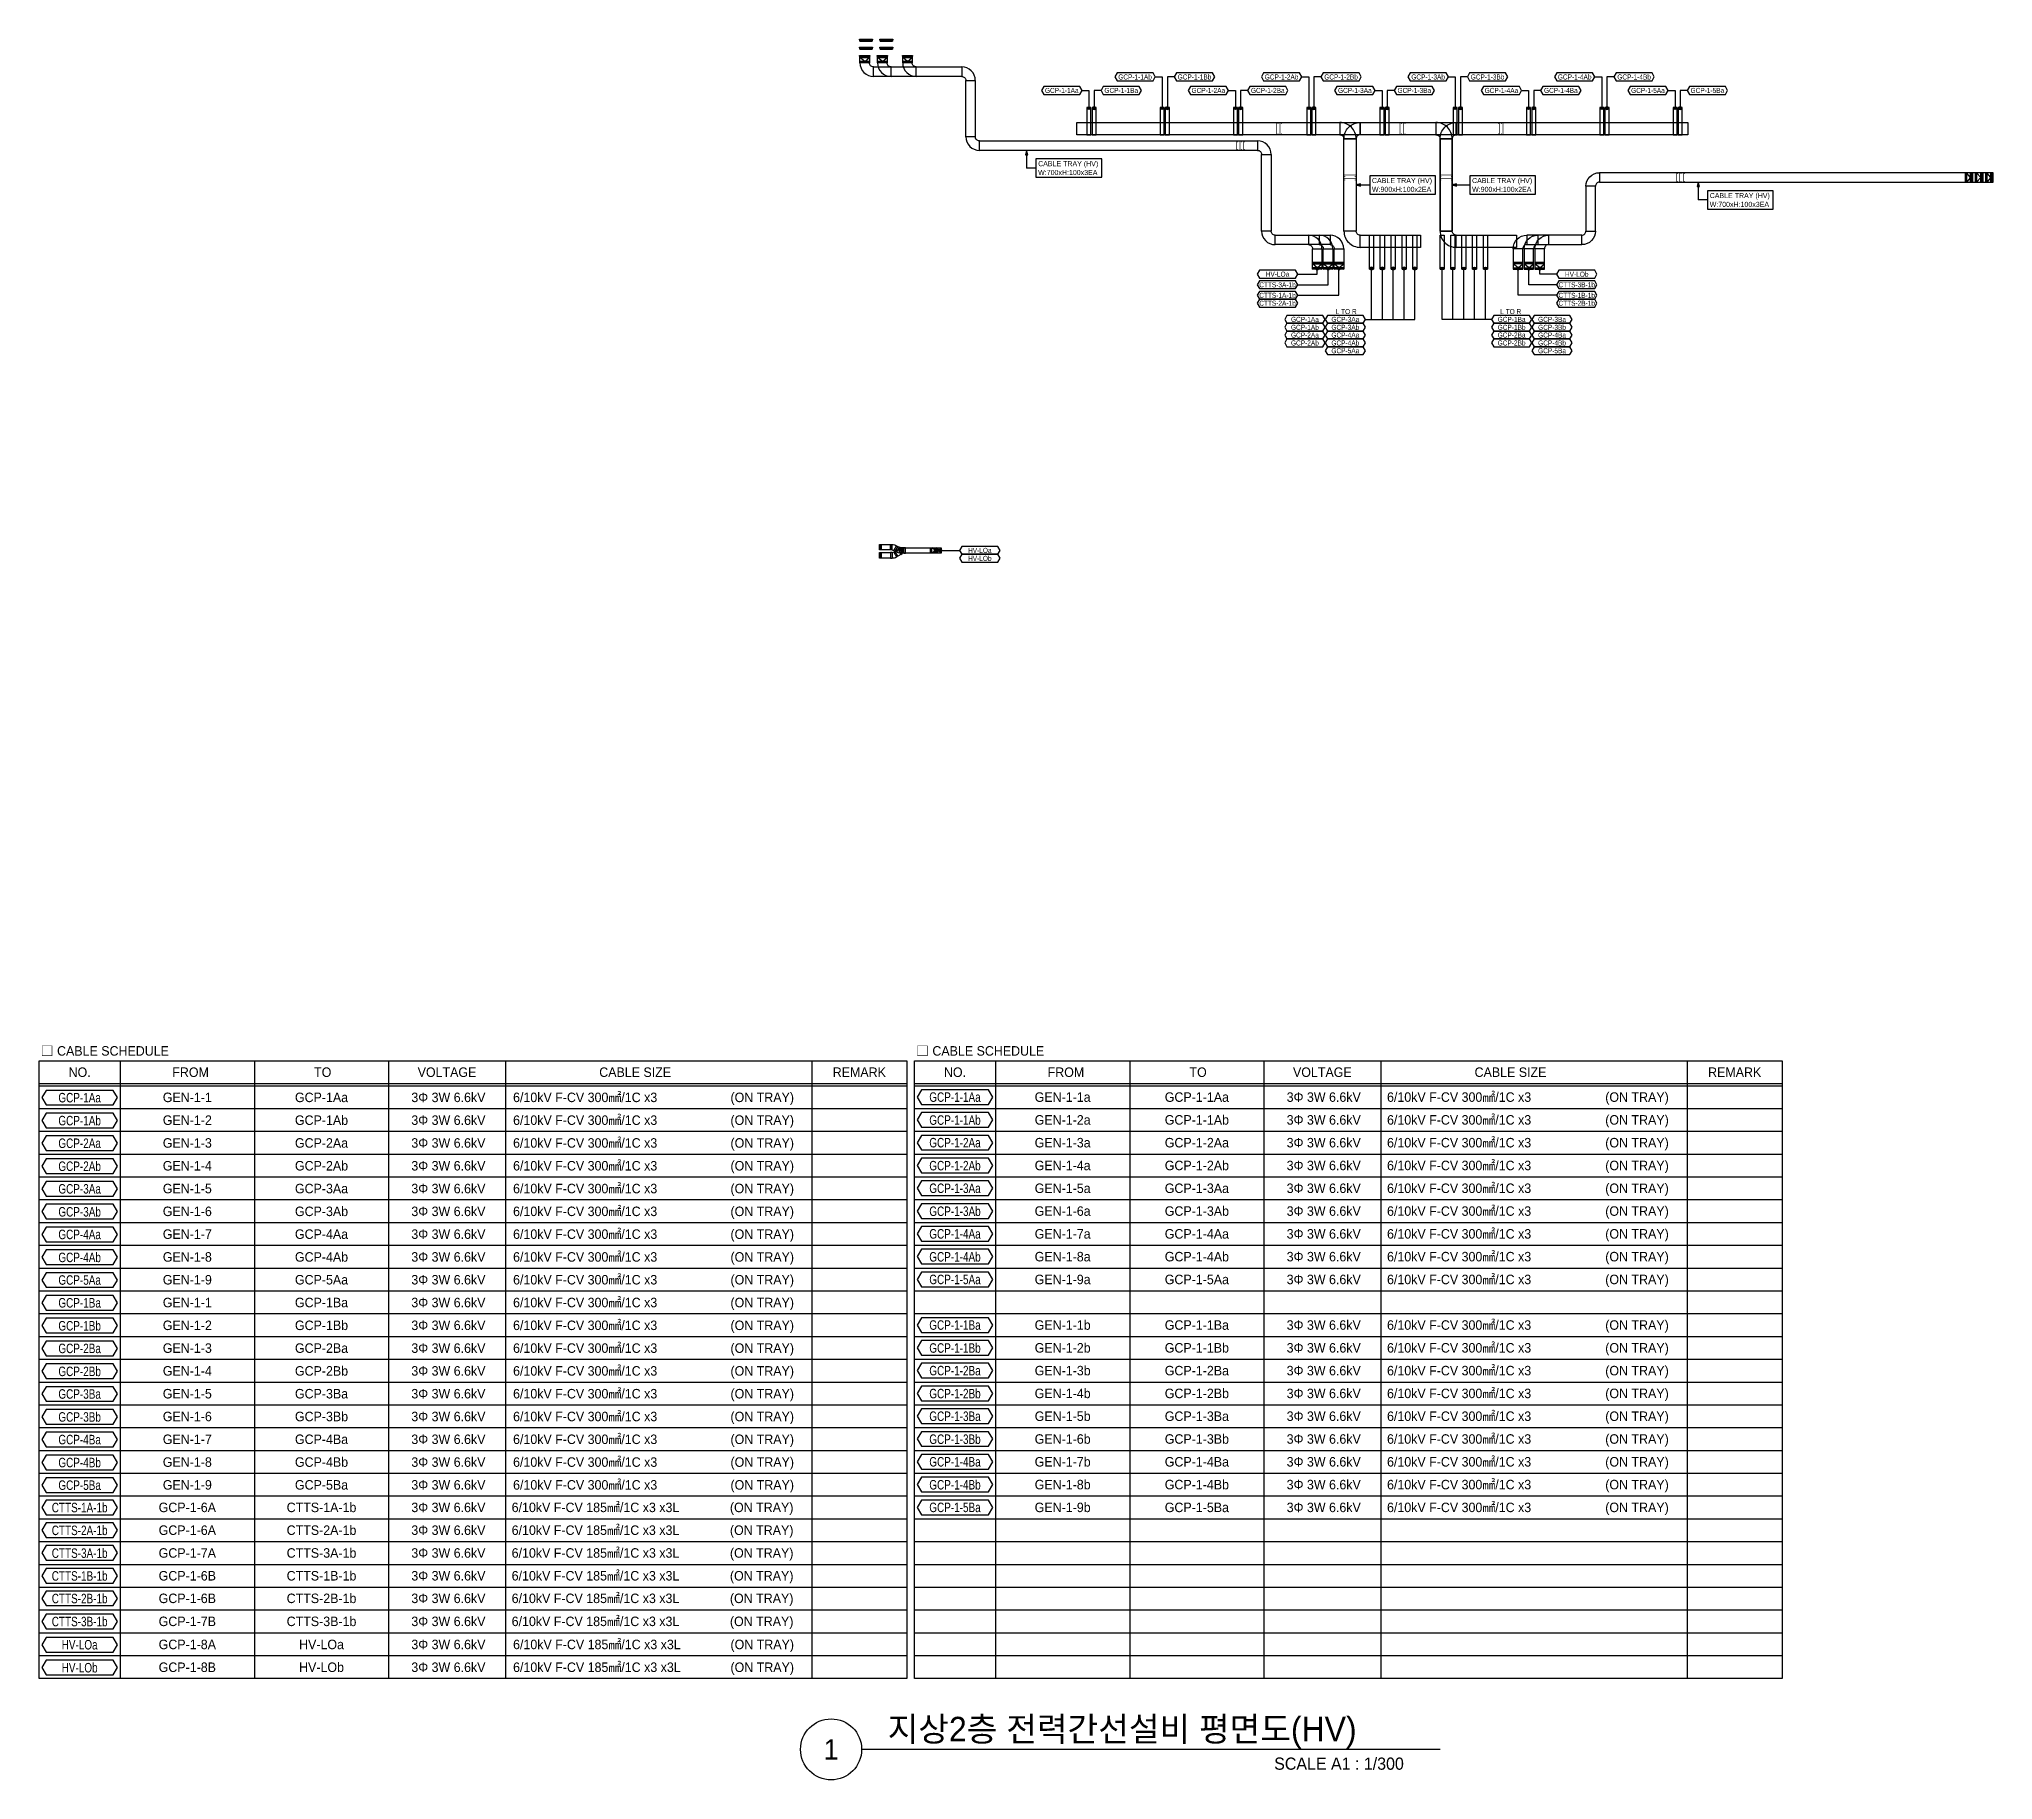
# Model space of a CAD drawing. Header units: millimetres. Extents: x 14100 to 374841, y -351975 to 881100.
# Drawn here: x 32353 to 176354, y -169350 to -41045 of the extents above; entities that cross this region are included whole.
import ezdxf
from ezdxf.enums import TextEntityAlignment as Align

# ---------------------------------------------------------------- set-up
doc = ezdxf.new("R2010")
doc.units = ezdxf.units.MM
doc.header["$LTSCALE"] = 150
doc.set_wipeout_variables(frame=1)
for name, color, linetype in [('-----26 Electrical Cable Tray_HV_GEN A', 1, 'Continuous'), ('-----26 Electrical Cable Tray_HV_GEN B', 30, 'Continuous'), ('-----26 Electrical Cable Tray_HV_IT', 4, 'Continuous'), ('-----26 Electrical Cable Tray_HV_N', 30, 'Continuous'), ('-----26 Electrical Cable Tray_HV_UT A', 1, 'Continuous'), ('-----26 Electrical Cable Tray_HV_UT B', 71, 'Continuous'), ('-----26 Electrical Cable Tray_HV_발전기 A', 6, 'Continuous'), ('-----26 Electrical Cable Tray_HV_발전기 B', 103, 'Continuous'), ('-----29 Cable Schedule', 1, 'Continuous'), ('-----29 Indicator', 1, 'Continuous'), ('-----29 주기', 1, 'Continuous'), ('-----30 Text', 2, 'Continuous'), ('-----41 Drawing Title', 2, 'Continuous'), ('-----99 Cable Schedule', 2, 'Continuous')]:
    doc.layers.add(name, color=color, linetype=linetype)
doc.styles.add('ELEC', font='Dotum.ttf')

msp = doc.modelspace()

# ---------------------------------------------------------------- texts
at = {"layer": '-----26 Electrical Cable Tray_HV_GEN A', "style": 'ELEC'}
for s, p in [('CABLE TRAY (HV)', (130585, -51470)), ('W:900xH:100x2EA', (130585, -52120))]:
    msp.add_text(s, height=375, dxfattribs=at).set_placement(p, align=Align.MIDDLE_LEFT)
at = {"layer": '-----26 Electrical Cable Tray_HV_GEN B', "style": 'ELEC'}
for s, p in [('CABLE TRAY (HV)', (137967, -51470)), ('W:900xH:100x2EA', (137967, -52120))]:
    msp.add_text(s, height=375, dxfattribs=at).set_placement(p, align=Align.MIDDLE_LEFT)
at = {"layer": '-----26 Electrical Cable Tray_HV_발전기 A', "style": 'ELEC'}
for s, p in [('CABLE TRAY (HV)', (105984, -50228)), ('W:700xH:100x3EA', (105984, -50878))]:
    msp.add_text(s, height=375, dxfattribs=at).set_placement(p, align=Align.MIDDLE_LEFT)
at = {"layer": '-----26 Electrical Cable Tray_HV_발전기 B', "style": 'ELEC'}
for s, p in [('W:700xH:100x3EA', (155481, -53228)), ('CABLE TRAY (HV)', (155481, -52578))]:
    msp.add_text(s, height=375, dxfattribs=at).set_placement(p, align=Align.MIDDLE_LEFT)
at = {"layer": '-----30 Text', "linetype": 'Continuous', "style": 'ELEC', "width": 0.8}
for s, p in [('GCP-1-1Aa', (107729, -44831)), ('GCP-1-1Ba', (112110, -44831)), ('GCP-1-1Ab', (113129, -43831)), ('GCP-1-1Bb', (117510, -43831)), ('GCP-1-2Aa', (118529, -44831)), ('GCP-1-2Ba', (122910, -44831)), ('GCP-1-2Ab', (123929, -43831)), ('GCP-1-2Bb', (128310, -43831)), ('GCP-1-3Aa', (129329, -44831)), ('GCP-1-3Ba', (133710, -44831)), ('GCP-1-3Ab', (134729, -43831)), ('GCP-1-3Bb', (139110, -43831)), ('GCP-1-4Aa', (140129, -44831)), ('GCP-1-4Ba', (144510, -44831)), ('GCP-1-4Ab', (145529, -43831)), ('GCP-1-4Bb', (149910, -43831)), ('GCP-1-5Aa', (150929, -44831)), ('GCP-1-5Ba', (155310, -44831)), ('CTTS-3A-1b', (123626, -59149)), ('HV-LOa', (123626, -58371)), ('CTTS-3B-1b', (145681, -59149)), ('HV-LOb', (145681, -58371)), ('CTTS-1A-1b', (123626, -59926)), ('CTTS-2A-1b', (123626, -60504)), ('CTTS-1B-1b', (145681, -59926)), ('CTTS-2B-1b', (145681, -60504)), ('GCP-1Aa', (125647, -61704, 0)), ('GCP-3Aa', (128626, -61704, 0)), ('GCP-1Ba', (140881, -61704, 0)), ('GCP-3Ba', (143860, -61704, 0)), ('GCP-1Ab', (125647, -62281, 0)), ('GCP-2Aa', (125647, -62859, 0)), ('GCP-2Ab', (125647, -63436, 0)), ('GCP-3Ab', (128626, -62281, 0)), ('GCP-4Aa', (128626, -62859, 0)), ('GCP-4Ab', (128626, -63436, 0)), ('GCP-1Bb', (140881, -62281, 0)), ('GCP-2Ba', (140881, -62859, 0)), ('GCP-2Bb', (140881, -63436, 0)), ('GCP-3Bb', (143860, -62281, 0)), ('GCP-4Ba', (143860, -62859, 0)), ('GCP-4Bb', (143860, -63436, 0)), ('GCP-5Aa', (128626, -64014, 0)), ('GCP-5Ba', (143860, -64014, 0)), ('HV-LOa', (101688, -78731)), ('HV-LOb', (101688, -79309))]:
    msp.add_text(s, height=375, dxfattribs=at).set_placement(p, align=Align.MIDDLE)
at = {"layer": '-----41 Drawing Title', "color": 2, "style": 'ELEC'}
msp.add_text('지상2층 전력간선설비 평면도(HV)', height=1800, dxfattribs=at).set_placement((94895, -166500))
at = {"layer": '-----41 Drawing Title', "color": 7, "style": 'ELEC'}
msp.add_text('1', height=1500, dxfattribs=at).set_placement((90728, -167100), align=Align.MIDDLE)
at = {"layer": '-----41 Drawing Title', "style": 'ELEC'}
msp.add_text('SCALE A1 : 1/300', height=900, dxfattribs=at).set_placement((132937, -168600), align=Align.RIGHT)
at = {"layer": '-----99 Cable Schedule', "style": 'ELEC', "width": 0.8}
for p in [(128688, -61126, 0), (140819, -61126, 0)]:
    msp.add_text('L TO R', height=375, dxfattribs=at).set_placement(p, align=Align.MIDDLE)
at = {"color": 0, "style": 'ELEC', "width": 0.7}
for s, p in [('HV 트레이-UT', (93327, -41149)), ('HV 트레이-UT', (94827, -41149)), ('HV 트레이-발전기', (93204, -42346)), ('HV 트레이-발전기', (94504, -42346)), ('HV 트레이-발전기', (96354, -42346))]:
    msp.add_text(s, height=50, dxfattribs=at).set_placement(p, align=Align.MIDDLE_CENTER)
for p in [(174754, -51245, 0), (175504, -51245, 0), (176254, -51245, 0)]:
    msp.add_text('HV 트레이-발전기', height=50, rotation=270, dxfattribs=at).set_placement(p, align=Align.MIDDLE_CENTER)

# ---------------------------------------------------------------- blocks, each defined once
blk = doc.blocks.new('A$529866197279')
at = {"color": 0}
for p, q in [((0, 400), (0, 500)), ((0, 500), (700, 500)), ((0, 0), (0, 400)), ((700, 0), (0, 0)), ((700, 500), (700, 400)), ((700, 400), (700, 0))]:
    blk.add_line(p, q, dxfattribs=at)
at = {"color": 8}
for p, q in [((350, 100), (0, 400)), ((0, 400), (700, 400)), ((700, 100), (0, 100)), ((0, 100), (700, 0)), ((0, 0), (700, 100)), ((350, 100), (700, 400))]:
    blk.add_line(p, q, dxfattribs=at)
blk = doc.blocks.new('A$634112462862')
at = {"color": 0}
for p, q in [((0, 100), (0, 500)), ((0, 500), (700, 500)), ((0, 0), (0, 100)), ((700, 0), (0, 0)), ((700, 500), (700, 100)), ((700, 100), (700, 0))]:
    blk.add_line(p, q, dxfattribs=at)
at = {"color": 8}
for p, q in [((700, 400), (0, 500)), ((700, 500), (0, 400)), ((350, 100), (0, 400)), ((0, 400), (700, 400)), ((700, 100), (0, 100)), ((350, 100), (700, 400))]:
    blk.add_line(p, q, dxfattribs=at)
blk = doc.blocks.new('A$C9a0ab699')
h = blk.add_hatch(color=0)
edge = h.paths.add_edge_path()
edge.add_arc((64, 64), 64, -360, 0, ccw=False)
at = {"color": 0}
blk.add_circle((64, 64), 64, dxfattribs=at)
blk = doc.blocks.new('A$527511562058')
at = {"color": 0}
for p, q in [((0, 400), (400, 400)), ((0, 0), (0, 400)), ((400, 0), (0, 0)), ((400, 400), (500, 400)), ((500, 0), (400, 0)), ((500, 400), (500, 0))]:
    blk.add_line(p, q, dxfattribs=at)
at = {"color": 8}
for p, q in [((100, 400), (0, 0)), ((0, 400), (100, 0)), ((100, 200), (400, 400)), ((100, 0), (100, 400)), ((100, 200), (400, 0)), ((400, 400), (400, 0))]:
    blk.add_line(p, q, dxfattribs=at)
blk = doc.blocks.new('A$Cb57f820e')
at = {"layer": '-----26 Electrical Cable Tray_HV_발전기 B'}
for p, q in [((346, 541), (0, 341)), ((0, 341), (56, 244)), ((56, 244), (402, 444)), ((91, 111), (491, 111)), ((91, 111), (91, 0)), ((91, 0), (491, 0)), ((402, 444), (346, 541)), ((491, 0), (491, 111))]:
    blk.add_line(p, q, dxfattribs=at)
for radius in [267, 667]:
    blk.add_arc((-175, 111), radius, 0, 30, dxfattribs=at)
blk = doc.blocks.new('A$C0a3045ae')
at = {"layer": '-----26 Electrical Cable Tray_HV_발전기 A'}
for p, q in [((346, 541), (0, 341)), ((0, 341), (56, 244)), ((56, 244), (402, 444)), ((91, 111), (491, 111)), ((91, 111), (91, 0)), ((402, 444), (346, 541)), ((491, 0), (491, 111)), ((91, 0), (491, 0))]:
    blk.add_line(p, q, dxfattribs=at)
for radius in [267, 667]:
    blk.add_arc((-175, 111), radius, 0, 30, dxfattribs=at)

# ---------------------------------------------------------------- linework, layer by layer
at = {"layer": '-----26 Electrical Cable Tray_HV_GEN A'}
for p, q in [((109879, -46193), (109579, -46093)), ((109579, -46193), (109879, -46093)), ((115279, -46193), (114979, -46093)), ((114979, -46193), (115279, -46093)), ((120679, -46193), (120379, -46093)), ((120379, -46193), (120679, -46093)), ((126079, -46193), (125779, -46093)), ((125779, -46193), (126079, -46093)), ((131479, -46193), (131179, -46093)), ((131179, -46193), (131479, -46093)), ((136879, -46193), (136579, -46093)), ((136579, -46193), (136879, -46093)), ((142279, -46193), (141979, -46093)), ((141979, -46193), (142279, -46093)), ((147679, -46193), (147379, -46093)), ((147379, -46193), (147679, -46093)), ((153079, -46193), (152779, -46093)), ((152779, -46193), (153079, -46093)), ((130404, -57905), (130704, -58005)), ((130704, -57905), (130404, -58005)), ((131204, -57905), (131504, -58005)), ((131504, -57905), (131204, -58005)), ((132004, -57905), (132304, -58005)), ((132304, -57905), (132004, -58005)), ((132804, -57905), (133104, -58005)), ((133104, -57905), (132804, -58005)), ((133604, -57905), (133904, -58005)), ((133904, -57905), (133604, -58005))]:
    msp.add_line(p, q, dxfattribs=at)
at = {"layer": '-----26 Electrical Cable Tray_HV_GEN A', "elevation": 0}
for points in [[(128222, -48095), (108845, -48095), (108845, -47195), (128222, -47195)], [(109879, -46193), (109879, -46093), (109579, -46093), (109579, -46193)], [(109879, -48095), (109879, -46093), (109579, -46093), (109579, -48095)], [(115279, -46193), (115279, -46093), (114979, -46093), (114979, -46193)], [(115279, -48095), (115279, -46093), (114979, -46093), (114979, -48095)], [(120679, -46193), (120679, -46093), (120379, -46093), (120379, -46193)], [(120679, -48095), (120679, -46093), (120379, -46093), (120379, -48095)], [(126079, -46193), (126079, -46093), (125779, -46093), (125779, -46193)], [(126079, -48095), (126079, -46093), (125779, -46093), (125779, -48095)], [(153879, -48095), (129722, -48095), (129722, -47195), (153879, -47195)], [(131479, -46193), (131479, -46093), (131179, -46093), (131179, -46193)], [(131479, -48095), (131479, -46093), (131179, -46093), (131179, -48095)], [(136879, -46193), (136879, -46093), (136579, -46093), (136579, -46193)], [(136879, -48095), (136879, -46093), (136579, -46093), (136579, -48095)], [(142279, -46193), (142279, -46093), (141979, -46093), (141979, -46193)], [(142279, -48095), (142279, -46093), (141979, -46093), (141979, -48095)], [(147679, -46193), (147679, -46093), (147379, -46093), (147379, -46193)], [(147679, -48095), (147679, -46093), (147379, -46093), (147379, -48095)], [(153079, -46193), (153079, -46093), (152779, -46093), (152779, -46193)], [(153079, -48095), (153079, -46093), (152779, -46093), (152779, -48095)], [(129422, -48395), (129422, -55195), (128522, -55195), (128522, -48395)], [(129422, -48395), (129422, -55195), (128522, -55195), (128522, -48395)], [(134157, -56395), (129722, -56395), (129722, -55495), (134157, -55495)], [(134157, -56395), (129722, -56395), (129722, -55495), (134157, -55495)], [(130404, -58005), (130404, -55495), (130704, -55495), (130704, -58005)], [(131204, -58005), (131204, -55495), (131504, -55495), (131504, -58005)], [(132004, -58005), (132004, -55495), (132304, -55495), (132304, -58005)], [(132804, -58005), (132804, -55495), (133104, -55495), (133104, -58005)], [(133604, -58005), (133604, -55495), (133904, -55495), (133904, -58005)], [(130404, -57905), (130404, -58005), (130704, -58005), (130704, -57905)], [(131204, -57905), (131204, -58005), (131504, -58005), (131504, -57905)], [(132004, -57905), (132004, -58005), (132304, -58005), (132304, -57905)], [(132804, -57905), (132804, -58005), (133104, -58005), (133104, -57905)], [(133604, -57905), (133604, -58005), (133904, -58005), (133904, -57905)]]:
    msp.add_lwpolyline(points, close=True, dxfattribs=at)
at = {"layer": '-----26 Electrical Cable Tray_HV_GEN A', "ltscale": 7.5, "const_width": 50, "elevation": 0}
for points in [[(123662, -47995), (123662, -48095), (123562, -48095), (123562, -47195), (123662, -47195), (123662, -47295)], [(132760, -47995), (132760, -48095), (132660, -48095), (132660, -47195), (132760, -47195), (132760, -47295)], [(140155, -47995), (140155, -48095), (140255, -48095), (140255, -47195), (140155, -47195), (140155, -47295)], [(129322, -51167), (129422, -51167), (129422, -51067), (128522, -51067), (128522, -51167), (128622, -51167)], [(129322, -51426), (129422, -51426), (129422, -51326), (128522, -51326), (128522, -51426), (128622, -51426)]]:
    msp.add_lwpolyline(points, dxfattribs=at)
at = {"layer": '-----26 Electrical Cable Tray_HV_GEN A', "elevation": 0}
for points in [[(128222, -48095), (128222, -48095, -0.4142136), (128522, -48395), (128522, -48395), (129422, -48395, 0.4142136), (128222, -47195)], [(128222, -48095), (128222, -48095, -0.4142136), (128522, -48395), (128522, -48395), (129422, -48395, 0.4142136), (128222, -47195)], [(129722, -48095), (129722, -48095, 0.4142136), (129422, -48395), (129422, -48395), (128522, -48395, -0.4142136), (129722, -47195)], [(129722, -55495), (129722, -55495, -0.4142136), (129422, -55195), (129422, -55195), (128522, -55195, 0.4142136), (129722, -56395)], [(129722, -55495), (129722, -55495, -0.4142136), (129422, -55195), (129422, -55195), (128522, -55195, 0.4142136), (129722, -56395)]]:
    msp.add_lwpolyline(points, format="xyb", close=True, dxfattribs=at)
at = {"layer": '-----26 Electrical Cable Tray_HV_GEN B'}
for p, q in [((110259, -46193), (109959, -46093)), ((109959, -46193), (110259, -46093)), ((115659, -46193), (115359, -46093)), ((115359, -46193), (115659, -46093)), ((121059, -46193), (120759, -46093)), ((120759, -46193), (121059, -46093)), ((126459, -46193), (126159, -46093)), ((126159, -46193), (126459, -46093)), ((131859, -46193), (131559, -46093)), ((131559, -46193), (131859, -46093)), ((137259, -46193), (136959, -46093)), ((136959, -46193), (137259, -46093)), ((142659, -46193), (142359, -46093)), ((142359, -46193), (142659, -46093)), ((148059, -46193), (147759, -46093)), ((147759, -46193), (148059, -46093)), ((153459, -46193), (153159, -46093)), ((153159, -46193), (153459, -46093)), ((135604, -57905), (135904, -58005)), ((135904, -57905), (135604, -58005)), ((136404, -57905), (136704, -58005)), ((136704, -57905), (136404, -58005)), ((137204, -57905), (137504, -58005)), ((137504, -57905), (137204, -58005)), ((138004, -57905), (138304, -58005)), ((138304, -57905), (138004, -58005)), ((138804, -57905), (139104, -58005)), ((139104, -57905), (138804, -58005))]:
    msp.add_line(p, q, dxfattribs=at)
at = {"layer": '-----26 Electrical Cable Tray_HV_GEN B', "elevation": 0}
for points in [[(135304, -48095), (108845, -48095), (108845, -47195), (135304, -47195)], [(110259, -46193), (110259, -46093), (109959, -46093), (109959, -46193)], [(110259, -48095), (110259, -46093), (109959, -46093), (109959, -48095)], [(115659, -46193), (115659, -46093), (115359, -46093), (115359, -46193)], [(115659, -48095), (115659, -46093), (115359, -46093), (115359, -48095)], [(121059, -46193), (121059, -46093), (120759, -46093), (120759, -46193)], [(121059, -48095), (121059, -46093), (120759, -46093), (120759, -48095)], [(126459, -46193), (126459, -46093), (126159, -46093), (126159, -46193)], [(126459, -48095), (126459, -46093), (126159, -46093), (126159, -48095)], [(131859, -46193), (131859, -46093), (131559, -46093), (131559, -46193)], [(131859, -48095), (131859, -46093), (131559, -46093), (131559, -48095)], [(153879, -48095), (136804, -48095), (136804, -47195), (153879, -47195)], [(137259, -46193), (137259, -46093), (136959, -46093), (136959, -46193)], [(137259, -48095), (137259, -46093), (136959, -46093), (136959, -48095)], [(142659, -46193), (142659, -46093), (142359, -46093), (142359, -46193)], [(142659, -48095), (142659, -46093), (142359, -46093), (142359, -48095)], [(148059, -46193), (148059, -46093), (147759, -46093), (147759, -46193)], [(148059, -48095), (148059, -46093), (147759, -46093), (147759, -48095)], [(153459, -46193), (153459, -46093), (153159, -46093), (153159, -46193)], [(153459, -48095), (153459, -46093), (153159, -46093), (153159, -48095)], [(136504, -48395), (136504, -55195), (135604, -55195), (135604, -48395)], [(135604, -48395), (135604, -55195), (136504, -55195), (136504, -48395)], [(135604, -58005), (135604, -55495), (135904, -55495), (135904, -58005)], [(136404, -58005), (136404, -55495), (136704, -55495), (136704, -58005)], [(141239, -56395), (136804, -56395), (136804, -55495), (141239, -55495)], [(141239, -56395), (136804, -56395), (136804, -55495), (141239, -55495)], [(137204, -58005), (137204, -55495), (137504, -55495), (137504, -58005)], [(138004, -58005), (138004, -55495), (138304, -55495), (138304, -58005)], [(138804, -58005), (138804, -55495), (139104, -55495), (139104, -58005)], [(135604, -57905), (135604, -58005), (135904, -58005), (135904, -57905)], [(136404, -57905), (136404, -58005), (136704, -58005), (136704, -57905)], [(137204, -57905), (137204, -58005), (137504, -58005), (137504, -57905)], [(138004, -57905), (138004, -58005), (138304, -58005), (138304, -57905)], [(138804, -57905), (138804, -58005), (139104, -58005), (139104, -57905)]]:
    msp.add_lwpolyline(points, close=True, dxfattribs=at)
at = {"layer": '-----26 Electrical Cable Tray_HV_GEN B', "ltscale": 7.5, "const_width": 50, "elevation": 0}
for points in [[(123922, -47995), (123922, -48095), (123822, -48095), (123822, -47195), (123922, -47195), (123922, -47295)], [(133020, -47995), (133020, -48095), (132920, -48095), (132920, -47195), (133020, -47195), (133020, -47295)], [(139895, -47995), (139895, -48095), (139995, -48095), (139995, -47195), (139895, -47195), (139895, -47295)], [(136404, -51167), (136504, -51167), (136504, -51067), (135604, -51067), (135604, -51167), (135704, -51167)], [(136404, -51426), (136504, -51426), (136504, -51326), (135604, -51326), (135604, -51426), (135704, -51426)]]:
    msp.add_lwpolyline(points, dxfattribs=at)
at = {"layer": '-----26 Electrical Cable Tray_HV_GEN B', "elevation": 0}
for points in [[(135304, -48095), (135304, -48095, -0.4142136), (135604, -48395), (135604, -48395), (136504, -48395, 0.4142136), (135304, -47195)], [(136804, -48095), (136804, -48095, 0.4142136), (136504, -48395), (136504, -48395), (135604, -48395, -0.4142136), (136804, -47195)], [(136804, -55495), (136804, -55495, -0.4142136), (136504, -55195), (136504, -55195), (135604, -55195, 0.4142136), (136804, -56395)], [(136804, -55495), (136804, -55495, -0.4142136), (136504, -55195), (136504, -55195), (135604, -55195, 0.4142136), (136804, -56395)]]:
    msp.add_lwpolyline(points, format="xyb", close=True, dxfattribs=at)
at = {"layer": '-----26 Electrical Cable Tray_HV_IT', "elevation": 0}
for points in [[(92854, -41695), (92854, -41795), (93754, -41795), (93754, -41695)], [(94354, -41695), (94354, -41795), (95254, -41795), (95254, -41695)]]:
    msp.add_lwpolyline(points, close=True, dxfattribs=at)
for points in [[(93754, -41695), (92854, -41795)], [(92854, -41695), (93754, -41795)], [(95254, -41695), (94354, -41795)], [(94354, -41695), (95254, -41795)]]:
    msp.add_lwpolyline(points, dxfattribs=at)
at = {"layer": '-----26 Electrical Cable Tray_HV_N', "color": 1}
for p, q in [((105824, -50553), (105139, -50553)), ((155321, -52903), (154636, -52903))]:
    msp.add_line(p, q, dxfattribs=at)
msp.add_lwpolyline([(105139, -49250), (105059, -49570), (105219, -49570), (105139, -49250), (105139, -50553)], dxfattribs=at)
at = {"layer": '-----26 Electrical Cable Tray_HV_N', "color": 1, "elevation": 0}
for points in [[(105824, -49878), (105824, -51228), (110670, -51228), (110670, -49878)], [(130425, -51120), (130425, -52470), (135271, -52470), (135271, -51120)], [(137807, -51120), (137807, -52470), (142653, -52470), (142653, -51120)], [(155321, -52228), (155321, -53578), (160167, -53578), (160167, -52228)]]:
    msp.add_lwpolyline(points, close=True, dxfattribs=at)
for points in [[(129422, -51795), (129742, -51875), (129742, -51715), (129422, -51795), (130425, -51795)], [(136504, -51795), (136824, -51875), (136824, -51715), (136504, -51795), (137807, -51795)], [(154636, -51600), (154556, -51920), (154716, -51920), (154636, -51600), (154636, -52903)]]:
    msp.add_lwpolyline(points, dxfattribs=at)
at = {"layer": '-----26 Electrical Cable Tray_HV_UT A', "elevation": 0}
msp.add_lwpolyline([(92854, -41095), (92854, -41195), (93754, -41195), (93754, -41095)], close=True, dxfattribs=at)
for points in [[(93754, -41095), (92854, -41195)], [(92854, -41095), (93754, -41195)]]:
    msp.add_lwpolyline(points, dxfattribs=at)
at = {"layer": '-----26 Electrical Cable Tray_HV_UT B', "elevation": 0}
msp.add_lwpolyline([(94354, -41095), (94354, -41195), (95254, -41195), (95254, -41095)], close=True, dxfattribs=at)
for points in [[(95254, -41095), (94354, -41195)], [(94354, -41095), (95254, -41195)]]:
    msp.add_lwpolyline(points, dxfattribs=at)
at = {"layer": '-----26 Electrical Cable Tray_HV_발전기 A'}
for p, q in [((94404, -78895), (94304, -79295)), ((94304, -78895), (94404, -79295))]:
    msp.add_line(p, q, dxfattribs=at)
at = {"layer": '-----26 Electrical Cable Tray_HV_발전기 A', "elevation": 0}
for points in [[(92854, -42295), (92854, -42395), (93554, -42395), (93554, -42295)], [(94154, -42295), (94154, -42395), (94854, -42395), (94854, -42295)], [(96004, -42295), (96004, -42395), (96704, -42395), (96704, -42295)], [(100654, -44095), (101354, -44095), (101354, -48245), (100654, -48245)], [(122154, -48545), (122154, -49245), (101654, -49245), (101654, -48545)], [(122454, -49545), (123154, -49545), (123154, -55195), (122454, -55195)], [(125904, -55495), (125904, -56195), (123454, -56195), (123454, -55495)], [(123454, -55495), (126704, -55495), (126704, -56195), (123454, -56195)], [(123454, -55495), (127504, -55495), (127504, -56195), (123454, -56195)], [(126204, -56495), (126904, -56495), (126904, -57505), (126204, -57505)], [(127004, -56495), (127704, -56495), (127704, -57505), (127004, -57505)], [(127804, -56495), (128504, -56495), (128504, -57505), (127804, -57505)], [(98344, -78931), (95985, -78931), (95985, -78531), (98344, -78531)]]:
    msp.add_lwpolyline(points, close=True, dxfattribs=at)
for points in [[(93554, -42295), (92854, -42395)], [(92854, -42295), (93554, -42395)], [(94854, -42295), (94154, -42395)], [(94154, -42295), (94854, -42395)], [(96704, -42295), (96004, -42395)], [(96004, -42295), (96704, -42395)]]:
    msp.add_lwpolyline(points, dxfattribs=at)
for points in [[(93554, -42795), (92854, -42795, 0.4142136), (93854, -43795), (93854, -43095, -0.4142136)], [(94854, -42795), (94154, -42795, 0.4142136), (95154, -43795), (95154, -43095, -0.4142136)], [(96704, -42795), (96004, -42795, 0.4142136), (97004, -43795), (97004, -43095, -0.4142136)], [(100654, -44095), (101354, -44095, 0.4142136), (100354, -43095), (100354, -43795, -0.4142136)], [(101354, -48245), (100654, -48245, 0.4142136), (101654, -49245), (101654, -48545, -0.4142136)], [(122454, -49545), (123154, -49545, 0.4142136), (122154, -48545), (122154, -49245, -0.4142136)], [(123154, -55195), (122454, -55195, 0.4142136), (123454, -56195), (123454, -55495, -0.4142136)], [(126204, -56495), (126904, -56495, 0.4142136), (125904, -55495), (125904, -56195, -0.4142136)], [(127004, -56495), (127704, -56495, 0.4142136), (126704, -55495), (126704, -56195, -0.4142136)], [(127804, -56495), (128504, -56495, 0.4142136), (127504, -55495), (127504, -56195, -0.4142136)]]:
    msp.add_lwpolyline(points, format="xyb", close=True, dxfattribs=at)
at = {"layer": '-----26 Electrical Cable Tray_HV_발전기 A'}
for points in [[(100354, -43095), (100354, -43795), (93854, -43795), (93854, -43095)], [(94304, -78895), (94404, -78895), (94404, -79295), (94304, -79295)], [(95104, -79295), (94404, -79295), (94404, -78895), (95104, -78895)], [(95865, -79022), (95644, -79150), (95444, -78804), (95665, -78676)]]:
    msp.add_lwpolyline(points, close=True, dxfattribs=at)
at = {"layer": '-----26 Electrical Cable Tray_HV_발전기 A', "ltscale": 7.5, "const_width": 50}
for points in [[(120698, -49145), (120698, -49245), (120598, -49245), (120598, -48545), (120698, -48545), (120698, -48645)], [(120958, -49145), (120958, -49245), (120858, -49245), (120858, -48545), (120958, -48545), (120958, -48645)], [(121217, -49145), (121217, -49245), (121117, -49245), (121117, -48545), (121217, -48545), (121217, -48645)]]:
    msp.add_lwpolyline(points, dxfattribs=at)
at = {"layer": '-----26 Electrical Cable Tray_HV_발전기 B'}
for p, q in [((94404, -78295), (94304, -78695)), ((94304, -78295), (94404, -78695))]:
    msp.add_line(p, q, dxfattribs=at)
at = {"layer": '-----26 Electrical Cable Tray_HV_발전기 B', "elevation": 0}
for points in [[(147054, -51895), (146354, -51895, -0.4142136), (147354, -50895), (147354, -51595, 0.4142136)], [(141704, -56495), (141004, -56495, -0.4142136), (142004, -55495), (142004, -56195, 0.4142136)], [(142504, -56495), (141804, -56495, -0.4142136), (142804, -55495), (142804, -56195, 0.4142136)], [(143304, -56495), (142604, -56495, -0.4142136), (143604, -55495), (143604, -56195, 0.4142136)], [(146354, -55195), (147054, -55195, -0.4142136), (146054, -56195), (146054, -55495, 0.4142136)]]:
    msp.add_lwpolyline(points, format="xyb", close=True, dxfattribs=at)
for points in [[(176304, -51595), (176304, -50895), (147354, -50895), (147354, -51595)], [(147054, -51895), (146354, -51895), (146354, -55195), (147054, -55195)], [(146054, -55495), (142004, -55495), (142004, -56195), (146054, -56195)], [(146054, -55495), (142804, -55495), (142804, -56195), (146054, -56195)], [(143604, -55495), (143604, -56195), (146054, -56195), (146054, -55495)], [(141704, -56495), (141004, -56495), (141004, -57505), (141704, -57505)], [(142504, -56495), (141804, -56495), (141804, -57505), (142504, -57505)], [(143304, -56495), (142604, -56495), (142604, -57505), (143304, -57505)], [(98044, -78931), (95985, -78931), (95985, -78531), (98044, -78531)]]:
    msp.add_lwpolyline(points, close=True, dxfattribs=at)
at = {"layer": '-----26 Electrical Cable Tray_HV_발전기 B', "ltscale": 7.5, "const_width": 50, "elevation": 0}
for points in [[(153110, -51495), (153110, -51595), (153010, -51595), (153010, -50895), (153110, -50895), (153110, -50995)], [(153370, -51495), (153370, -51595), (153270, -51595), (153270, -50895), (153370, -50895), (153370, -50995)], [(153630, -51495), (153630, -51595), (153530, -51595), (153530, -50895), (153630, -50895), (153630, -50995)]]:
    msp.add_lwpolyline(points, dxfattribs=at)
at = {"layer": '-----26 Electrical Cable Tray_HV_발전기 B'}
for points in [[(94304, -78295), (94404, -78295), (94404, -78695), (94304, -78695)], [(95104, -78695), (94404, -78695), (94404, -78295), (95104, -78295)]]:
    msp.add_lwpolyline(points, close=True, dxfattribs=at)
at = {"layer": '-----29 주기', "elevation": 0}
for points in [[(106406, -44542), (106239, -44831), (106406, -45120), (109052, -45120), (109219, -44831), (109052, -44542)], [(110787, -44542), (110620, -44831), (110787, -45120), (113433, -45120), (113599, -44831), (113433, -44542)], [(111806, -43542), (111639, -43831), (111806, -44120), (114452, -44120), (114619, -43831), (114452, -43542)], [(116187, -43542), (116020, -43831), (116187, -44120), (118833, -44120), (118999, -43831), (118833, -43542)], [(117206, -44542), (117039, -44831), (117206, -45120), (119852, -45120), (120019, -44831), (119852, -44542)], [(121587, -44542), (121420, -44831), (121587, -45120), (124233, -45120), (124399, -44831), (124233, -44542)], [(122606, -43542), (122439, -43831), (122606, -44120), (125252, -44120), (125419, -43831), (125252, -43542)], [(126987, -43542), (126820, -43831), (126987, -44120), (129633, -44120), (129799, -43831), (129633, -43542)], [(128006, -44542), (127839, -44831), (128006, -45120), (130652, -45120), (130819, -44831), (130652, -44542)], [(132387, -44542), (132220, -44831), (132387, -45120), (135033, -45120), (135199, -44831), (135033, -44542)], [(133406, -43542), (133239, -43831), (133406, -44120), (136052, -44120), (136219, -43831), (136052, -43542)], [(137787, -43542), (137620, -43831), (137787, -44120), (140433, -44120), (140599, -43831), (140433, -43542)], [(138806, -44542), (138639, -44831), (138806, -45120), (141452, -45120), (141619, -44831), (141452, -44542)], [(143187, -44542), (143020, -44831), (143187, -45120), (145833, -45120), (145999, -44831), (145833, -44542)], [(144206, -43542), (144039, -43831), (144206, -44120), (146852, -44120), (147019, -43831), (146852, -43542)], [(148587, -43542), (148420, -43831), (148587, -44120), (151233, -44120), (151399, -43831), (151233, -43542)], [(149606, -44542), (149439, -44831), (149606, -45120), (152252, -45120), (152419, -44831), (152252, -44542)], [(153987, -44542), (153820, -44831), (153987, -45120), (156633, -45120), (156799, -44831), (156633, -44542)], [(122303, -58082), (122137, -58371), (122303, -58660), (124949, -58660), (125116, -58371), (124949, -58082)], [(122303, -58860), (122137, -59149), (122303, -59437), (124949, -59437), (125116, -59149), (124949, -58860)], [(144358, -58082), (144191, -58371), (144358, -58660), (147004, -58660), (147171, -58371), (147004, -58082)], [(144358, -58860), (144191, -59149), (144358, -59437), (147004, -59437), (147171, -59149), (147004, -58860)], [(122303, -59637), (122137, -59926), (122303, -60215), (124949, -60215), (125116, -59926), (124949, -59637)], [(122303, -60215), (122137, -60504), (122303, -60792), (124949, -60792), (125116, -60504), (124949, -60215)], [(144358, -59637), (144191, -59926), (144358, -60215), (147004, -60215), (147171, -59926), (147004, -59637)], [(144358, -60215), (144191, -60504), (144358, -60792), (147004, -60792), (147171, -60504), (147004, -60215)], [(124324, -61415), (124157, -61704), (124324, -61992), (126970, -61992), (127137, -61704), (126970, -61415)], [(127303, -61415), (127137, -61704), (127303, -61992), (129949, -61992), (130116, -61704), (129949, -61415)], [(139558, -61415), (139391, -61704), (139558, -61992), (142204, -61992), (142371, -61704), (142204, -61415)], [(142537, -61415), (142371, -61704), (142537, -61992), (145183, -61992), (145350, -61704), (145183, -61415)], [(124324, -61992), (124157, -62281), (124324, -62570), (126970, -62570), (127137, -62281), (126970, -61992)], [(124324, -62570), (124157, -62859), (124324, -63147), (126970, -63147), (127137, -62859), (126970, -62570)], [(124324, -63147), (124157, -63436), (124324, -63725), (126970, -63725), (127137, -63436), (126970, -63147)], [(127303, -61992), (127137, -62281), (127303, -62570), (129949, -62570), (130116, -62281), (129949, -61992)], [(127303, -62570), (127137, -62859), (127303, -63147), (129949, -63147), (130116, -62859), (129949, -62570)], [(127303, -63147), (127137, -63436), (127303, -63725), (129949, -63725), (130116, -63436), (129949, -63147)], [(139558, -61992), (139391, -62281), (139558, -62570), (142204, -62570), (142371, -62281), (142204, -61992)], [(139558, -62570), (139391, -62859), (139558, -63147), (142204, -63147), (142371, -62859), (142204, -62570)], [(139558, -63147), (139391, -63436), (139558, -63725), (142204, -63725), (142371, -63436), (142204, -63147)], [(142537, -61992), (142371, -62281), (142537, -62570), (145183, -62570), (145350, -62281), (145183, -61992)], [(142537, -62570), (142371, -62859), (142537, -63147), (145183, -63147), (145350, -62859), (145183, -62570)], [(142537, -63147), (142371, -63436), (142537, -63725), (145183, -63725), (145350, -63436), (145183, -63147)], [(127303, -63725), (127137, -64014), (127303, -64302), (129949, -64302), (130116, -64014), (129949, -63725)], [(142537, -63725), (142371, -64014), (142537, -64302), (145183, -64302), (145350, -64014), (145183, -63725)], [(100365, -78442), (100199, -78731), (100365, -79020), (103011, -79020), (103178, -78731), (103011, -78442)], [(100365, -79020), (100199, -79309), (100365, -79597), (103011, -79597), (103178, -79309), (103011, -79020)]]:
    msp.add_lwpolyline(points, close=True, dxfattribs=at)
at = {"layer": '-----41 Drawing Title', "color": 7}
msp.add_line((135622, -167100), (92978, -167100), dxfattribs=at)
msp.add_circle((90728, -167100), 2250, dxfattribs=at)
at = {"layer": '-----99 Cable Schedule', "color": 1}
msp.add_line((98494, -78731), (100199, -78731), dxfattribs=at)
at = {"layer": '-----99 Cable Schedule', "color": 1, "elevation": 0}
for points in [[(114619, -43831), (115129, -43831), (115129, -46143)], [(116020, -43831), (115509, -43831), (115509, -46143)], [(125419, -43831), (125929, -43831), (125929, -46143)], [(126820, -43831), (126309, -43831), (126309, -46143)], [(136219, -43831), (136729, -43831), (136729, -46143)], [(137620, -43831), (137109, -43831), (137109, -46143)], [(147019, -43831), (147529, -43831), (147529, -46143)], [(148420, -43831), (147909, -43831), (147909, -46143)], [(109219, -44831), (109729, -44831), (109729, -46143)], [(110620, -44831), (110109, -44831), (110109, -46143)], [(120019, -44831), (120529, -44831), (120529, -46143)], [(121420, -44831), (120909, -44831), (120909, -46143)], [(130819, -44831), (131329, -44831), (131329, -46143)], [(132220, -44831), (131709, -44831), (131709, -46143)], [(141619, -44831), (142129, -44831), (142129, -46143)], [(143020, -44831), (142509, -44831), (142509, -46143)], [(152419, -44831), (152929, -44831), (152929, -46143)], [(153820, -44831), (153309, -44831), (153309, -46143)], [(125116, -58371), (126554, -58371), (126554, -57955)], [(125116, -59149), (127354, -59149), (127354, -57955)], [(125116, -59926), (128154, -59926), (128154, -57955)], [(130116, -61704), (133754, -61704), (133754, -57955)], [(130554, -61704), (130554, -57955)], [(131354, -61704), (131354, -57955)], [(132154, -61704), (132154, -57955)], [(132954, -61704), (132954, -57955)], [(139391, -61704), (135754, -61704), (135754, -57955)], [(136554, -61704), (136554, -57955)], [(137354, -61704), (137354, -57955)], [(138154, -61704), (138154, -57955)], [(138954, -61704), (138954, -57955)], [(144191, -59926), (141354, -59926), (141354, -57955)], [(144191, -59149), (142154, -59149), (142154, -57955)], [(144191, -58371), (142954, -58371), (142954, -57955)]]:
    msp.add_lwpolyline(points, dxfattribs=at)
at = {"color": 0, "elevation": 0}
for points in [[(92829, -41095), (92829, -41045), (93779, -41045), (93779, -41095), (92829, -41095)], [(92829, -41695), (92829, -41645), (93779, -41645), (93779, -41695), (92829, -41695)], [(92879, -41195), (92854, -41195), (92854, -41095), (93754, -41095), (93754, -41195), (93729, -41195)], [(92879, -41795), (92854, -41795), (92854, -41695), (93754, -41695), (93754, -41795), (93729, -41795)], [(94329, -41095), (94329, -41045), (95279, -41045), (95279, -41095), (94329, -41095)], [(94329, -41695), (94329, -41645), (95279, -41645), (95279, -41695), (94329, -41695)], [(94379, -41195), (94354, -41195), (94354, -41095), (95254, -41095), (95254, -41195), (95229, -41195)], [(94379, -41795), (94354, -41795), (94354, -41695), (95254, -41695), (95254, -41795), (95229, -41795)], [(92829, -42295), (92829, -42245), (93579, -42245), (93579, -42295), (92829, -42295)], [(92879, -42395), (92854, -42395), (92854, -42295), (93554, -42295), (93554, -42395), (93529, -42395)], [(94129, -42295), (94129, -42245), (94879, -42245), (94879, -42295), (94129, -42295)], [(94179, -42395), (94154, -42395), (94154, -42295), (94854, -42295), (94854, -42395), (94829, -42395)], [(95979, -42295), (95979, -42245), (96729, -42245), (96729, -42295), (95979, -42295)], [(96029, -42395), (96004, -42395), (96004, -42295), (96704, -42295), (96704, -42395), (96679, -42395)], [(174704, -50920), (174704, -50895), (174804, -50895), (174804, -51595), (174704, -51595), (174704, -51570)], [(174804, -50870), (174854, -50870), (174854, -51620), (174804, -51620), (174804, -50870)], [(175454, -50920), (175454, -50895), (175554, -50895), (175554, -51595), (175454, -51595), (175454, -51570)], [(175554, -50870), (175604, -50870), (175604, -51620), (175554, -51620), (175554, -50870)], [(176204, -50920), (176204, -50895), (176304, -50895), (176304, -51595), (176204, -51595), (176204, -51570)], [(176304, -50870), (176354, -50870), (176354, -51620), (176304, -51620), (176304, -50870)]]:
    msp.add_lwpolyline(points, dxfattribs=at)

# ---------------------------------------------------------------- block references
at = {"layer": '-----26 Electrical Cable Tray_HV_발전기 A'}
for name, p in [('A$634112462862', (92854, -42795)), ('A$634112462862', (94154, -42795)), ('A$634112462862', (96004, -42795)), ('A$529866197279', (126204, -58005)), ('A$529866197279', (127004, -58005)), ('A$529866197279', (127804, -58005))]:
    msp.add_blockref(name, p, dxfattribs=at)
for name, p, rotation in [('A$C0a3045ae', (95104, -78804), 270), ('A$C0a3045ae', (96206, -79022), 89.99999999999999), ('A$527511562058', (98844, -78531), 180)]:
    msp.add_blockref(name, p, dxfattribs=dict(at, rotation=rotation))
at = {"layer": '-----26 Electrical Cable Tray_HV_발전기 B', "xscale": -1}
for name, p, rotation in [('A$529866197279', (174804, -50895), 90), ('A$529866197279', (175554, -50895), 90), ('A$529866197279', (176304, -50895), 90), ('A$Cb57f820e', (95104, -78786), 270), ('A$Cb57f820e', (95985, -78440), 90)]:
    msp.add_blockref(name, p, dxfattribs=dict(at, rotation=rotation))
for p in [(141704, -58005), (142504, -58005), (143304, -58005)]:
    msp.add_blockref('A$529866197279', p, dxfattribs=at)
at = {"layer": '-----26 Electrical Cable Tray_HV_발전기 B', "rotation": 180}
msp.add_blockref('A$527511562058', (98544, -78531), dxfattribs=at)
at = {"layer": '-----99 Cable Schedule', "color": 1, "yscale": 1.5, "zscale": 1.5}
for p, xscale, rotation in [((109633, -46047), 1.5, 270), ((110205, -46047), -1.5, 90), ((115033, -46047), 1.5, 270), ((115605, -46047), -1.5, 90), ((120433, -46047), 1.5, 270), ((121005, -46047), -1.5, 90), ((125833, -46047), 1.5, 270), ((126405, -46047), -1.5, 90), ((131233, -46047), 1.5, 270), ((131805, -46047), -1.5, 90), ((136633, -46047), 1.5, 270), ((137205, -46047), -1.5, 90), ((142033, -46047), 1.5, 270), ((142605, -46047), -1.5, 90), ((147433, -46047), 1.5, 270), ((148005, -46047), -1.5, 90), ((152833, -46047), 1.5, 270), ((153405, -46047), -1.5, 90), ((126458, -58051), -1.5, 270), ((127258, -58051), -1.5, 270), ((128058, -58051), -1.5, 270), ((130458, -58051), -1.5, 270), ((131258, -58051), -1.5, 270), ((132058, -58051), -1.5, 270), ((132858, -58051), -1.5, 270), ((133658, -58051), -1.5, 270), ((135850, -58051), 1.5, 90.00000000000001), ((136650, -58051), 1.5, 90.00000000000001), ((137450, -58051), 1.5, 90.00000000000001), ((138250, -58051), 1.5, 90.00000000000001), ((139050, -58051), 1.5, 90.00000000000001), ((141258, -58051), -1.5, 270), ((142058, -58051), -1.5, 270), ((142858, -58051), -1.5, 270)]:
    msp.add_blockref('A$C9a0ab699', p, dxfattribs=dict(at, xscale=xscale, rotation=rotation))
at = {"layer": '-----99 Cable Schedule', "color": 1, "xscale": -1.5, "yscale": 1.5, "zscale": 1.5}
for p in [(98590, -78827), (98890, -78827)]:
    msp.add_blockref('A$C9a0ab699', p, dxfattribs=at)

msp.set_redraw_order([(e.dxf.handle, doc.entitydb.next_handle()) for e in msp.query("TEXT MTEXT ATTDEF DIMENSION ARC_DIMENSION")])  # texts and dimensions are drawn at this point

# ---------------------------------------------------------------- wipeouts: each hides what was drawn before it
at = {"color": 3}
msp.add_wipeout([(32353, -116348), (96307, -116348), (96307, -161863), (32353, -161863)], dxfattribs=at).translate(0, 0, 0).dxf.layer = '-----26 Electrical Cable Tray_HV_발전기 B'

# ---------------------------------------------------------------- next in the draw order: linework, layer by layer
at = {"layer": '-----29 Cable Schedule'}
for p, q in [((38333, -116348, 0), (38333, -118183, 0)), ((48224, -116348, 0), (48224, -118183, 0)), ((58116, -116348, 0), (58116, -118183, 0)), ((66727, -116348, 0), (66727, -118183, 0)), ((89307, -116348, 0), (89307, -118183, 0))]:
    msp.add_line(p, q, dxfattribs=at)
at = {"layer": '-----29 Cable Schedule', "color": 3}
for p, q in [((32353, -118028, 0), (96307, -118028, 0)), ((32353, -118183, 0), (96307, -118183, 0))]:
    msp.add_line(p, q, dxfattribs=at)
at = {"layer": '-----29 Cable Schedule', "color": 1}
for p, q in [((38333, -118183, 0), (38333, -161863, 0)), ((48224, -118183, 0), (48224, -161863, 0)), ((58116, -118183, 0), (58116, -161863, 0)), ((66727, -118183, 0), (66727, -161863, 0)), ((89307, -118183, 0), (89307, -161863, 0)), ((32353, -119863, 0), (96307, -119863, 0)), ((32353, -121543, 0), (96307, -121543, 0)), ((32353, -123223, 0), (96307, -123223, 0)), ((32353, -124903, 0), (96307, -124903, 0)), ((32353, -126583, 0), (96307, -126583, 0)), ((32353, -128263, 0), (96307, -128263, 0)), ((32353, -129943, 0), (96307, -129943, 0)), ((32353, -131623, 0), (96307, -131623, 0)), ((32353, -133303, 0), (96307, -133303, 0)), ((32353, -134983, 0), (96307, -134983, 0)), ((32353, -136663, 0), (96307, -136663, 0)), ((32353, -138343, 0), (96307, -138343, 0)), ((32353, -140023, 0), (96307, -140023, 0)), ((32353, -141703, 0), (96307, -141703, 0)), ((32353, -143383, 0), (96307, -143383, 0)), ((32353, -145063, 0), (96307, -145063, 0)), ((32353, -146743, 0), (96307, -146743, 0)), ((32353, -148423, 0), (96307, -148423, 0)), ((32353, -150103, 0), (96307, -150103, 0)), ((32353, -151783, 0), (96307, -151783, 0)), ((32353, -153463, 0), (96307, -153463, 0)), ((32353, -155143, 0), (96307, -155143, 0)), ((32353, -156823, 0), (96307, -156823, 0)), ((32353, -158503, 0), (96307, -158503, 0)), ((32353, -160183, 0), (96307, -160183, 0))]:
    msp.add_line(p, q, dxfattribs=at)
at = {"layer": '-----29 Cable Schedule', "color": 3, "elevation": 0}
msp.add_lwpolyline([(32353, -116348), (96307, -116348), (96307, -161863), (32353, -161863)], close=True, dxfattribs=at)
at = {"layer": '-----29 주기', "elevation": 0}
for points in [[(32874, -118526), (32562, -119065), (32874, -119604), (37812, -119604), (38124, -119065), (37812, -118526)], [(32874, -120206), (32562, -120745), (32874, -121284), (37812, -121284), (38124, -120745), (37812, -120206)], [(32874, -121886), (32562, -122425), (32874, -122964), (37812, -122964), (38124, -122425), (37812, -121886)], [(32874, -123566), (32562, -124105), (32874, -124644), (37812, -124644), (38124, -124105), (37812, -123566)], [(32874, -125246), (32562, -125785), (32874, -126324), (37812, -126324), (38124, -125785), (37812, -125246)], [(32874, -126926), (32562, -127465), (32874, -128004), (37812, -128004), (38124, -127465), (37812, -126926)], [(32874, -128606), (32562, -129145), (32874, -129684), (37812, -129684), (38124, -129145), (37812, -128606)], [(32874, -130286), (32562, -130825), (32874, -131364), (37812, -131364), (38124, -130825), (37812, -130286)], [(32874, -131966), (32562, -132505), (32874, -133044), (37812, -133044), (38124, -132505), (37812, -131966)], [(32874, -133646), (32562, -134185), (32874, -134724), (37812, -134724), (38124, -134185), (37812, -133646)], [(32874, -135326), (32562, -135865), (32874, -136404), (37812, -136404), (38124, -135865), (37812, -135326)], [(32874, -137006), (32562, -137545), (32874, -138084), (37812, -138084), (38124, -137545), (37812, -137006)], [(32874, -138686), (32562, -139225), (32874, -139764), (37812, -139764), (38124, -139225), (37812, -138686)], [(32874, -140366), (32562, -140905), (32874, -141444), (37812, -141444), (38124, -140905), (37812, -140366)], [(32874, -142046), (32562, -142585), (32874, -143124), (37812, -143124), (38124, -142585), (37812, -142046)], [(32874, -143726), (32562, -144265), (32874, -144804), (37812, -144804), (38124, -144265), (37812, -143726)], [(32874, -145406), (32562, -145945), (32874, -146484), (37812, -146484), (38124, -145945), (37812, -145406)], [(32874, -147086), (32562, -147625), (32874, -148164), (37812, -148164), (38124, -147625), (37812, -147086)], [(32874, -148724), (32562, -149263), (32874, -149802), (37812, -149802), (38124, -149263), (37812, -148724)], [(32874, -150404), (32562, -150943), (32874, -151482), (37812, -151482), (38124, -150943), (37812, -150404)], [(32874, -152084), (32562, -152623), (32874, -153162), (37812, -153162), (38124, -152623), (37812, -152084)], [(32874, -153764), (32562, -154303), (32874, -154842), (37812, -154842), (38124, -154303), (37812, -153764)], [(32874, -155428), (32562, -155967), (32874, -156506), (37812, -156506), (38124, -155967), (37812, -155428)], [(32874, -157124), (32562, -157663), (32874, -158202), (37812, -158202), (38124, -157663), (37812, -157124)], [(32874, -158846), (32562, -159385), (32874, -159924), (37812, -159924), (38124, -159385), (37812, -158846)], [(32874, -160526), (32562, -161065), (32874, -161604), (37812, -161604), (38124, -161065), (37812, -160526)]]:
    msp.add_lwpolyline(points, close=True, dxfattribs=at)

# ---------------------------------------------------------------- next in the draw order: texts
at = {"layer": '-----29 Indicator', "color": 2, "linetype": 'Continuous', "style": 'ELEC'}
msp.add_text('□ CABLE SCHEDULE', height=700, dxfattribs=at).set_placement((32469, -115619, 0), align=Align.MIDDLE_LEFT)
at = {"layer": '-----30 Text', "style": 'ELEC'}
msp.add_text('NO.', height=700, dxfattribs=at).set_placement((35343, -117188, 0), align=Align.MIDDLE)
for s, p in [('FROM', (43519, -117188, 0)), ('TO', (53259, -117188, 0)), ('VOLTAGE', (62419, -117188, 0)), ('CABLE SIZE', (76284, -117188, 0)), ('REMARK', (92807, -117188, 0)), ('GEN-1-1', (43279, -119044, 0)), ('GCP-1Aa', (53170, -119044, 0)), ('3Φ 3W 6.6kV', (62521, -119044, 0)), ('GEN-1-2', (43279, -120724, 0)), ('GCP-1Ab', (53170, -120724, 0)), ('3Φ 3W 6.6kV', (62521, -120724, 0)), ('GEN-1-3', (43279, -122404, 0)), ('GCP-2Aa', (53170, -122404, 0)), ('3Φ 3W 6.6kV', (62521, -122404, 0)), ('GEN-1-4', (43279, -124084, 0)), ('GCP-2Ab', (53170, -124084, 0)), ('3Φ 3W 6.6kV', (62521, -124084, 0)), ('GEN-1-5', (43279, -125764, 0)), ('GCP-3Aa', (53170, -125764, 0)), ('3Φ 3W 6.6kV', (62521, -125764, 0)), ('GEN-1-6', (43279, -127444, 0)), ('GCP-3Ab', (53170, -127444, 0)), ('3Φ 3W 6.6kV', (62521, -127444, 0)), ('GEN-1-7', (43279, -129124, 0)), ('GCP-4Aa', (53170, -129124, 0)), ('3Φ 3W 6.6kV', (62521, -129124, 0)), ('GEN-1-8', (43279, -130804, 0)), ('GCP-4Ab', (53170, -130804, 0)), ('3Φ 3W 6.6kV', (62521, -130804, 0)), ('GEN-1-9', (43279, -132484, 0)), ('GCP-5Aa', (53170, -132484, 0)), ('3Φ 3W 6.6kV', (62521, -132484, 0)), ('GEN-1-1', (43279, -134164, 0)), ('GCP-1Ba', (53170, -134164, 0)), ('3Φ 3W 6.6kV', (62521, -134164, 0)), ('GEN-1-2', (43279, -135844, 0)), ('GCP-1Bb', (53170, -135844, 0)), ('3Φ 3W 6.6kV', (62521, -135844, 0)), ('GEN-1-3', (43279, -137524, 0)), ('GCP-2Ba', (53170, -137524, 0)), ('3Φ 3W 6.6kV', (62521, -137524, 0)), ('GEN-1-4', (43279, -139204, 0)), ('GCP-2Bb', (53170, -139204, 0)), ('3Φ 3W 6.6kV', (62521, -139204, 0)), ('GEN-1-5', (43279, -140884, 0)), ('GCP-3Ba', (53170, -140884, 0)), ('3Φ 3W 6.6kV', (62521, -140884, 0)), ('GEN-1-6', (43279, -142564, 0)), ('GCP-3Bb', (53170, -142564, 0)), ('3Φ 3W 6.6kV', (62521, -142564, 0)), ('GEN-1-7', (43279, -144244, 0)), ('GCP-4Ba', (53170, -144244, 0)), ('3Φ 3W 6.6kV', (62521, -144244, 0)), ('GEN-1-8', (43279, -145924, 0)), ('GCP-4Bb', (53170, -145924, 0)), ('3Φ 3W 6.6kV', (62521, -145924, 0)), ('GEN-1-9', (43279, -147604, 0)), ('GCP-5Ba', (53170, -147604, 0)), ('3Φ 3W 6.6kV', (62521, -147604, 0)), ('GCP-1-6A', (43279, -149263, 0)), ('CTTS-1A-1b', (53170, -149263, 0)), ('3Φ 3W 6.6kV', (62521, -149263, 0)), ('GCP-1-6A', (43279, -150943, 0)), ('CTTS-2A-1b', (53170, -150943, 0)), ('3Φ 3W 6.6kV', (62521, -150943, 0)), ('GCP-1-7A', (43279, -152623, 0)), ('CTTS-3A-1b', (53170, -152623, 0)), ('3Φ 3W 6.6kV', (62521, -152623, 0)), ('GCP-1-6B', (43279, -154303, 0)), ('CTTS-1B-1b', (53170, -154303, 0)), ('3Φ 3W 6.6kV', (62521, -154303, 0)), ('GCP-1-6B', (43279, -155967, 0)), ('CTTS-2B-1b', (53170, -155967, 0)), ('3Φ 3W 6.6kV', (62521, -155967, 0)), ('GCP-1-7B', (43279, -157663, 0)), ('CTTS-3B-1b', (53170, -157663, 0)), ('3Φ 3W 6.6kV', (62521, -157663, 0)), ('GCP-1-8A', (43279, -159364, 0)), ('HV-LOa', (53170, -159364, 0)), ('3Φ 3W 6.6kV', (62521, -159364, 0)), ('GCP-1-8B', (43279, -161044, 0)), ('HV-LOb', (53170, -161044, 0)), ('3Φ 3W 6.6kV', (62521, -161044, 0))]:
    msp.add_text(s, height=700, dxfattribs=at).set_placement(p, align=Align.MIDDLE_CENTER)
at = {"layer": '-----30 Text', "linetype": 'Continuous', "style": 'ELEC', "width": 0.8}
for s, p in [('GCP-1Aa', (35343, -119065, 0)), ('GCP-1Ab', (35343, -120745, 0)), ('GCP-2Aa', (35343, -122425, 0)), ('GCP-2Ab', (35343, -124105, 0)), ('GCP-3Aa', (35343, -125785, 0)), ('GCP-3Ab', (35343, -127465, 0)), ('GCP-4Aa', (35343, -129145, 0)), ('GCP-4Ab', (35343, -130825, 0)), ('GCP-5Aa', (35343, -132505, 0)), ('GCP-1Ba', (35343, -134185, 0)), ('GCP-1Bb', (35343, -135865, 0)), ('GCP-2Ba', (35343, -137545, 0)), ('GCP-2Bb', (35343, -139225, 0)), ('GCP-3Ba', (35343, -140905, 0)), ('GCP-3Bb', (35343, -142585, 0)), ('GCP-4Ba', (35343, -144265, 0)), ('GCP-4Bb', (35343, -145945, 0)), ('GCP-5Ba', (35343, -147625, 0)), ('CTTS-1A-1b', (35343, -149263, 0)), ('CTTS-2A-1b', (35343, -150943, 0)), ('CTTS-3A-1b', (35343, -152623, 0)), ('CTTS-1B-1b', (35343, -154303, 0)), ('CTTS-2B-1b', (35343, -155967, 0)), ('CTTS-3B-1b', (35343, -157663, 0)), ('HV-LOa', (35343, -159385, 0)), ('HV-LOb', (35343, -161065, 0))]:
    msp.add_text(s, height=700, dxfattribs=at).set_placement(p, align=Align.MIDDLE)
at = {"layer": '-----30 Text', "style": 'ELEC'}
for s, p in [('6/10kV F-CV 300㎟/1C x3', (67287, -119044, 0)), ('6/10kV F-CV 300㎟/1C x3', (67287, -120724, 0)), ('6/10kV F-CV 300㎟/1C x3', (67287, -122404, 0)), ('6/10kV F-CV 300㎟/1C x3', (67287, -124084, 0)), ('6/10kV F-CV 300㎟/1C x3', (67287, -125764, 0)), ('6/10kV F-CV 300㎟/1C x3', (67287, -127444, 0)), ('6/10kV F-CV 300㎟/1C x3', (67287, -129124, 0)), ('6/10kV F-CV 300㎟/1C x3', (67287, -130804, 0)), ('6/10kV F-CV 300㎟/1C x3', (67287, -132484, 0)), ('6/10kV F-CV 300㎟/1C x3', (67287, -134164, 0)), ('6/10kV F-CV 300㎟/1C x3', (67287, -135844, 0)), ('6/10kV F-CV 300㎟/1C x3', (67287, -137524, 0)), ('6/10kV F-CV 300㎟/1C x3', (67287, -139204, 0)), ('6/10kV F-CV 300㎟/1C x3', (67287, -140884, 0)), ('6/10kV F-CV 300㎟/1C x3', (67287, -142564, 0)), ('6/10kV F-CV 300㎟/1C x3', (67287, -144244, 0)), ('6/10kV F-CV 300㎟/1C x3', (67287, -145924, 0)), ('6/10kV F-CV 300㎟/1C x3', (67287, -147604, 0)), ('6/10kV F-CV 185㎟/1C x3 x3L', (67184, -149263, 0)), ('6/10kV F-CV 185㎟/1C x3 x3L', (67184, -150943, 0)), ('6/10kV F-CV 185㎟/1C x3 x3L', (67184, -152623, 0)), ('6/10kV F-CV 185㎟/1C x3 x3L', (67184, -154303, 0)), ('6/10kV F-CV 185㎟/1C x3 x3L', (67184, -155967, 0)), ('6/10kV F-CV 185㎟/1C x3 x3L', (67184, -157663, 0)), ('6/10kV F-CV 185㎟/1C x3 x3L', (67287, -159364, 0)), ('6/10kV F-CV 185㎟/1C x3 x3L', (67287, -161044, 0))]:
    msp.add_text(s, height=700, dxfattribs=at).set_placement(p, align=Align.MIDDLE_LEFT)
for p in [(87991, -119044), (87991, -120724), (87991, -122404), (87991, -124084), (87991, -125764), (87991, -127444), (87991, -129124), (87991, -130804), (87991, -132484), (87991, -134164), (87991, -135844), (87991, -137524), (87991, -139204), (87991, -140884), (87991, -142564), (87991, -144244), (87991, -145924), (87991, -147604), (87950, -149263, 0), (87950, -150943, 0), (87950, -152623, 0), (87950, -154303, 0), (87950, -155967, 0), (87950, -157663, 0), (87991, -159364), (87991, -161044)]:
    msp.add_text('(ON TRAY)', height=700, dxfattribs=at).set_placement(p, align=Align.MIDDLE_RIGHT)

# ---------------------------------------------------------------- next in the draw order: wipeouts: each hides what was drawn before it
at = {"color": 3}
msp.add_wipeout([(96867, -116348), (160821, -116348), (160821, -161863), (96867, -161863)], dxfattribs=at).translate(0, 0, 0).dxf.layer = '-----26 Electrical Cable Tray_HV_발전기 B'

# ---------------------------------------------------------------- next in the draw order: linework, layer by layer
at = {"layer": '-----29 Cable Schedule'}
for p, q in [((102847, -116348, 0), (102847, -118183, 0)), ((112738, -116348, 0), (112738, -118183, 0)), ((122630, -116348, 0), (122630, -118183, 0)), ((131241, -116348, 0), (131241, -118183, 0)), ((153821, -116348, 0), (153821, -118183, 0))]:
    msp.add_line(p, q, dxfattribs=at)
at = {"layer": '-----29 Cable Schedule', "color": 3}
for p, q in [((96867, -118028, 0), (160821, -118028, 0)), ((96867, -118183, 0), (160821, -118183, 0))]:
    msp.add_line(p, q, dxfattribs=at)
at = {"layer": '-----29 Cable Schedule', "color": 1}
for p, q in [((102847, -118183, 0), (102847, -161863, 0)), ((112738, -118183, 0), (112738, -161863, 0)), ((122630, -118183, 0), (122630, -161863, 0)), ((131241, -118183, 0), (131241, -161863, 0)), ((153821, -118183, 0), (153821, -161863, 0)), ((96867, -119863, 0), (160821, -119863, 0)), ((96867, -121543, 0), (160821, -121543, 0)), ((96867, -123223, 0), (160821, -123223, 0)), ((96867, -124903, 0), (160821, -124903, 0)), ((96867, -126583, 0), (160821, -126583, 0)), ((96867, -128263, 0), (160821, -128263, 0)), ((96867, -129943, 0), (160821, -129943, 0)), ((96867, -131623, 0), (160821, -131623, 0)), ((96867, -133303, 0), (160821, -133303, 0)), ((96867, -134983, 0), (160821, -134983, 0)), ((96867, -136663, 0), (160821, -136663, 0)), ((96867, -138343, 0), (160821, -138343, 0)), ((96867, -140023, 0), (160821, -140023, 0)), ((96867, -141703, 0), (160821, -141703, 0)), ((96867, -143383, 0), (160821, -143383, 0)), ((96867, -145063, 0), (160821, -145063, 0)), ((96867, -146743, 0), (160821, -146743, 0)), ((96867, -148423, 0), (160821, -148423, 0)), ((96867, -150103, 0), (160821, -150103, 0)), ((96867, -151783, 0), (160821, -151783, 0)), ((96867, -153463, 0), (160821, -153463, 0)), ((96867, -155143, 0), (160821, -155143, 0)), ((96867, -156823, 0), (160821, -156823, 0)), ((96867, -158503, 0), (160821, -158503, 0)), ((96867, -160183, 0), (160821, -160183, 0))]:
    msp.add_line(p, q, dxfattribs=at)
at = {"layer": '-----29 Cable Schedule', "color": 3, "elevation": 0}
msp.add_lwpolyline([(96867, -116348), (160821, -116348), (160821, -161863), (96867, -161863)], close=True, dxfattribs=at)
at = {"layer": '-----29 주기', "elevation": 0}
for points in [[(97387, -118484), (97076, -119023), (97387, -119562), (102326, -119562), (102637, -119023), (102326, -118484)], [(97387, -120164), (97076, -120703), (97387, -121242), (102326, -121242), (102637, -120703), (102326, -120164)], [(97387, -121844), (97076, -122383), (97387, -122922), (102326, -122922), (102637, -122383), (102326, -121844)], [(97387, -123524), (97076, -124063), (97387, -124602), (102326, -124602), (102637, -124063), (102326, -123524)], [(97387, -125204), (97076, -125743), (97387, -126282), (102326, -126282), (102637, -125743), (102326, -125204)], [(97387, -126884), (97076, -127423), (97387, -127962), (102326, -127962), (102637, -127423), (102326, -126884)], [(97387, -128564), (97076, -129103), (97387, -129642), (102326, -129642), (102637, -129103), (102326, -128564)], [(97387, -130244), (97076, -130783), (97387, -131322), (102326, -131322), (102637, -130783), (102326, -130244)], [(97387, -131924), (97076, -132463), (97387, -133002), (102326, -133002), (102637, -132463), (102326, -131924)], [(97387, -135284), (97076, -135823), (97387, -136362), (102326, -136362), (102637, -135823), (102326, -135284)], [(97387, -136964), (97076, -137503), (97387, -138042), (102326, -138042), (102637, -137503), (102326, -136964)], [(97387, -138644), (97076, -139183), (97387, -139722), (102326, -139722), (102637, -139183), (102326, -138644)], [(97387, -140324), (97076, -140863), (97387, -141402), (102326, -141402), (102637, -140863), (102326, -140324)], [(97387, -142004), (97076, -142543), (97387, -143082), (102326, -143082), (102637, -142543), (102326, -142004)], [(97387, -143684), (97076, -144223), (97387, -144762), (102326, -144762), (102637, -144223), (102326, -143684)], [(97387, -145364), (97076, -145903), (97387, -146442), (102326, -146442), (102637, -145903), (102326, -145364)], [(97387, -147044), (97076, -147583), (97387, -148122), (102326, -148122), (102637, -147583), (102326, -147044)], [(97387, -148724), (97076, -149263), (97387, -149802), (102326, -149802), (102637, -149263), (102326, -148724)]]:
    msp.add_lwpolyline(points, close=True, dxfattribs=at)

# ---------------------------------------------------------------- next in the draw order: texts
at = {"layer": '-----29 Indicator', "color": 2, "linetype": 'Continuous', "style": 'ELEC'}
msp.add_text('□ CABLE SCHEDULE', height=700, dxfattribs=at).set_placement((96982, -115619, 0), align=Align.MIDDLE_LEFT)
at = {"layer": '-----30 Text', "style": 'ELEC'}
msp.add_text('NO.', height=700, dxfattribs=at).set_placement((99857, -117188, 0), align=Align.MIDDLE)
for s, p in [('FROM', (108033, -117188, 0)), ('TO', (117773, -117188, 0)), ('VOLTAGE', (126932, -117188, 0)), ('CABLE SIZE', (140798, -117188, 0)), ('REMARK', (157321, -117188, 0)), ('GEN-1-1a', (107792, -119023, 0)), ('GCP-1-1Aa', (117684, -119023, 0)), ('3Φ 3W 6.6kV', (127034, -119023, 0)), ('GEN-1-2a', (107792, -120703, 0)), ('GCP-1-1Ab', (117684, -120703, 0)), ('3Φ 3W 6.6kV', (127034, -120703, 0)), ('GEN-1-3a', (107792, -122383, 0)), ('GCP-1-2Aa', (117684, -122383, 0)), ('3Φ 3W 6.6kV', (127034, -122383, 0)), ('GEN-1-4a', (107792, -124063, 0)), ('GCP-1-2Ab', (117684, -124063, 0)), ('3Φ 3W 6.6kV', (127034, -124063, 0)), ('GEN-1-5a', (107792, -125743, 0)), ('GCP-1-3Aa', (117684, -125743, 0)), ('3Φ 3W 6.6kV', (127034, -125743, 0)), ('GEN-1-6a', (107792, -127423, 0)), ('GCP-1-3Ab', (117684, -127423, 0)), ('3Φ 3W 6.6kV', (127034, -127423, 0)), ('GEN-1-7a', (107792, -129103, 0)), ('GCP-1-4Aa', (117684, -129103, 0)), ('3Φ 3W 6.6kV', (127034, -129103, 0)), ('GEN-1-8a', (107792, -130783, 0)), ('GCP-1-4Ab', (117684, -130783, 0)), ('3Φ 3W 6.6kV', (127034, -130783, 0)), ('GEN-1-9a', (107792, -132463, 0)), ('GCP-1-5Aa', (117684, -132463, 0)), ('3Φ 3W 6.6kV', (127034, -132463, 0)), ('GEN-1-1b', (107792, -135823, 0)), ('GCP-1-1Ba', (117684, -135823, 0)), ('3Φ 3W 6.6kV', (127034, -135823, 0)), ('GEN-1-2b', (107792, -137503, 0)), ('GCP-1-1Bb', (117684, -137503, 0)), ('3Φ 3W 6.6kV', (127034, -137503, 0)), ('GEN-1-3b', (107792, -139183, 0)), ('GCP-1-2Ba', (117684, -139183, 0)), ('3Φ 3W 6.6kV', (127034, -139183, 0)), ('GEN-1-4b', (107792, -140863, 0)), ('GCP-1-2Bb', (117684, -140863, 0)), ('3Φ 3W 6.6kV', (127034, -140863, 0)), ('GEN-1-5b', (107792, -142543, 0)), ('GCP-1-3Ba', (117684, -142543, 0)), ('3Φ 3W 6.6kV', (127034, -142543, 0)), ('GEN-1-6b', (107792, -144223, 0)), ('GCP-1-3Bb', (117684, -144223, 0)), ('3Φ 3W 6.6kV', (127034, -144223, 0)), ('GEN-1-7b', (107792, -145903, 0)), ('GCP-1-4Ba', (117684, -145903, 0)), ('3Φ 3W 6.6kV', (127034, -145903, 0)), ('GEN-1-8b', (107792, -147583, 0)), ('GCP-1-4Bb', (117684, -147583, 0)), ('3Φ 3W 6.6kV', (127034, -147583, 0)), ('GEN-1-9b', (107792, -149263, 0)), ('GCP-1-5Ba', (117684, -149263, 0)), ('3Φ 3W 6.6kV', (127034, -149263, 0))]:
    msp.add_text(s, height=700, dxfattribs=at).set_placement(p, align=Align.MIDDLE_CENTER)
at = {"layer": '-----30 Text', "linetype": 'Continuous', "style": 'ELEC', "width": 0.8}
for s, p in [('GCP-1-1Aa', (99857, -119023, 0)), ('GCP-1-1Ab', (99857, -120703, 0)), ('GCP-1-2Aa', (99857, -122383, 0)), ('GCP-1-2Ab', (99857, -124063, 0)), ('GCP-1-3Aa', (99857, -125743, 0)), ('GCP-1-3Ab', (99857, -127423, 0)), ('GCP-1-4Aa', (99857, -129103, 0)), ('GCP-1-4Ab', (99857, -130783, 0)), ('GCP-1-5Aa', (99857, -132463, 0)), ('GCP-1-1Ba', (99857, -135823, 0)), ('GCP-1-1Bb', (99857, -137503, 0)), ('GCP-1-2Ba', (99857, -139183, 0)), ('GCP-1-2Bb', (99857, -140863, 0)), ('GCP-1-3Ba', (99857, -142543, 0)), ('GCP-1-3Bb', (99857, -144223, 0)), ('GCP-1-4Ba', (99857, -145903, 0)), ('GCP-1-4Bb', (99857, -147583, 0)), ('GCP-1-5Ba', (99857, -149263, 0))]:
    msp.add_text(s, height=700, dxfattribs=at).set_placement(p, align=Align.MIDDLE)
at = {"layer": '-----30 Text', "style": 'ELEC'}
for p in [(131698, -119023, 0), (131698, -120703, 0), (131698, -122383, 0), (131698, -124063, 0), (131698, -125743, 0), (131698, -127423, 0), (131698, -129103, 0), (131698, -130783, 0), (131698, -132463, 0), (131698, -135823, 0), (131698, -137503, 0), (131698, -139183, 0), (131698, -140863, 0), (131698, -142543, 0), (131698, -144223, 0), (131698, -145903, 0), (131698, -147583, 0), (131698, -149263, 0)]:
    msp.add_text('6/10kV F-CV 300㎟/1C x3', height=700, dxfattribs=at).set_placement(p, align=Align.MIDDLE_LEFT)
for p in [(152463, -119023, 0), (152463, -120703, 0), (152463, -122383, 0), (152463, -124063, 0), (152463, -125743, 0), (152463, -127423, 0), (152463, -129103, 0), (152463, -130783, 0), (152463, -132463, 0), (152463, -135823, 0), (152463, -137503, 0), (152463, -139183, 0), (152463, -140863, 0), (152463, -142543, 0), (152463, -144223, 0), (152463, -145903, 0), (152463, -147583, 0), (152463, -149263, 0)]:
    msp.add_text('(ON TRAY)', height=700, dxfattribs=at).set_placement(p, align=Align.MIDDLE_RIGHT)

doc.saveas('drawing.dxf')
